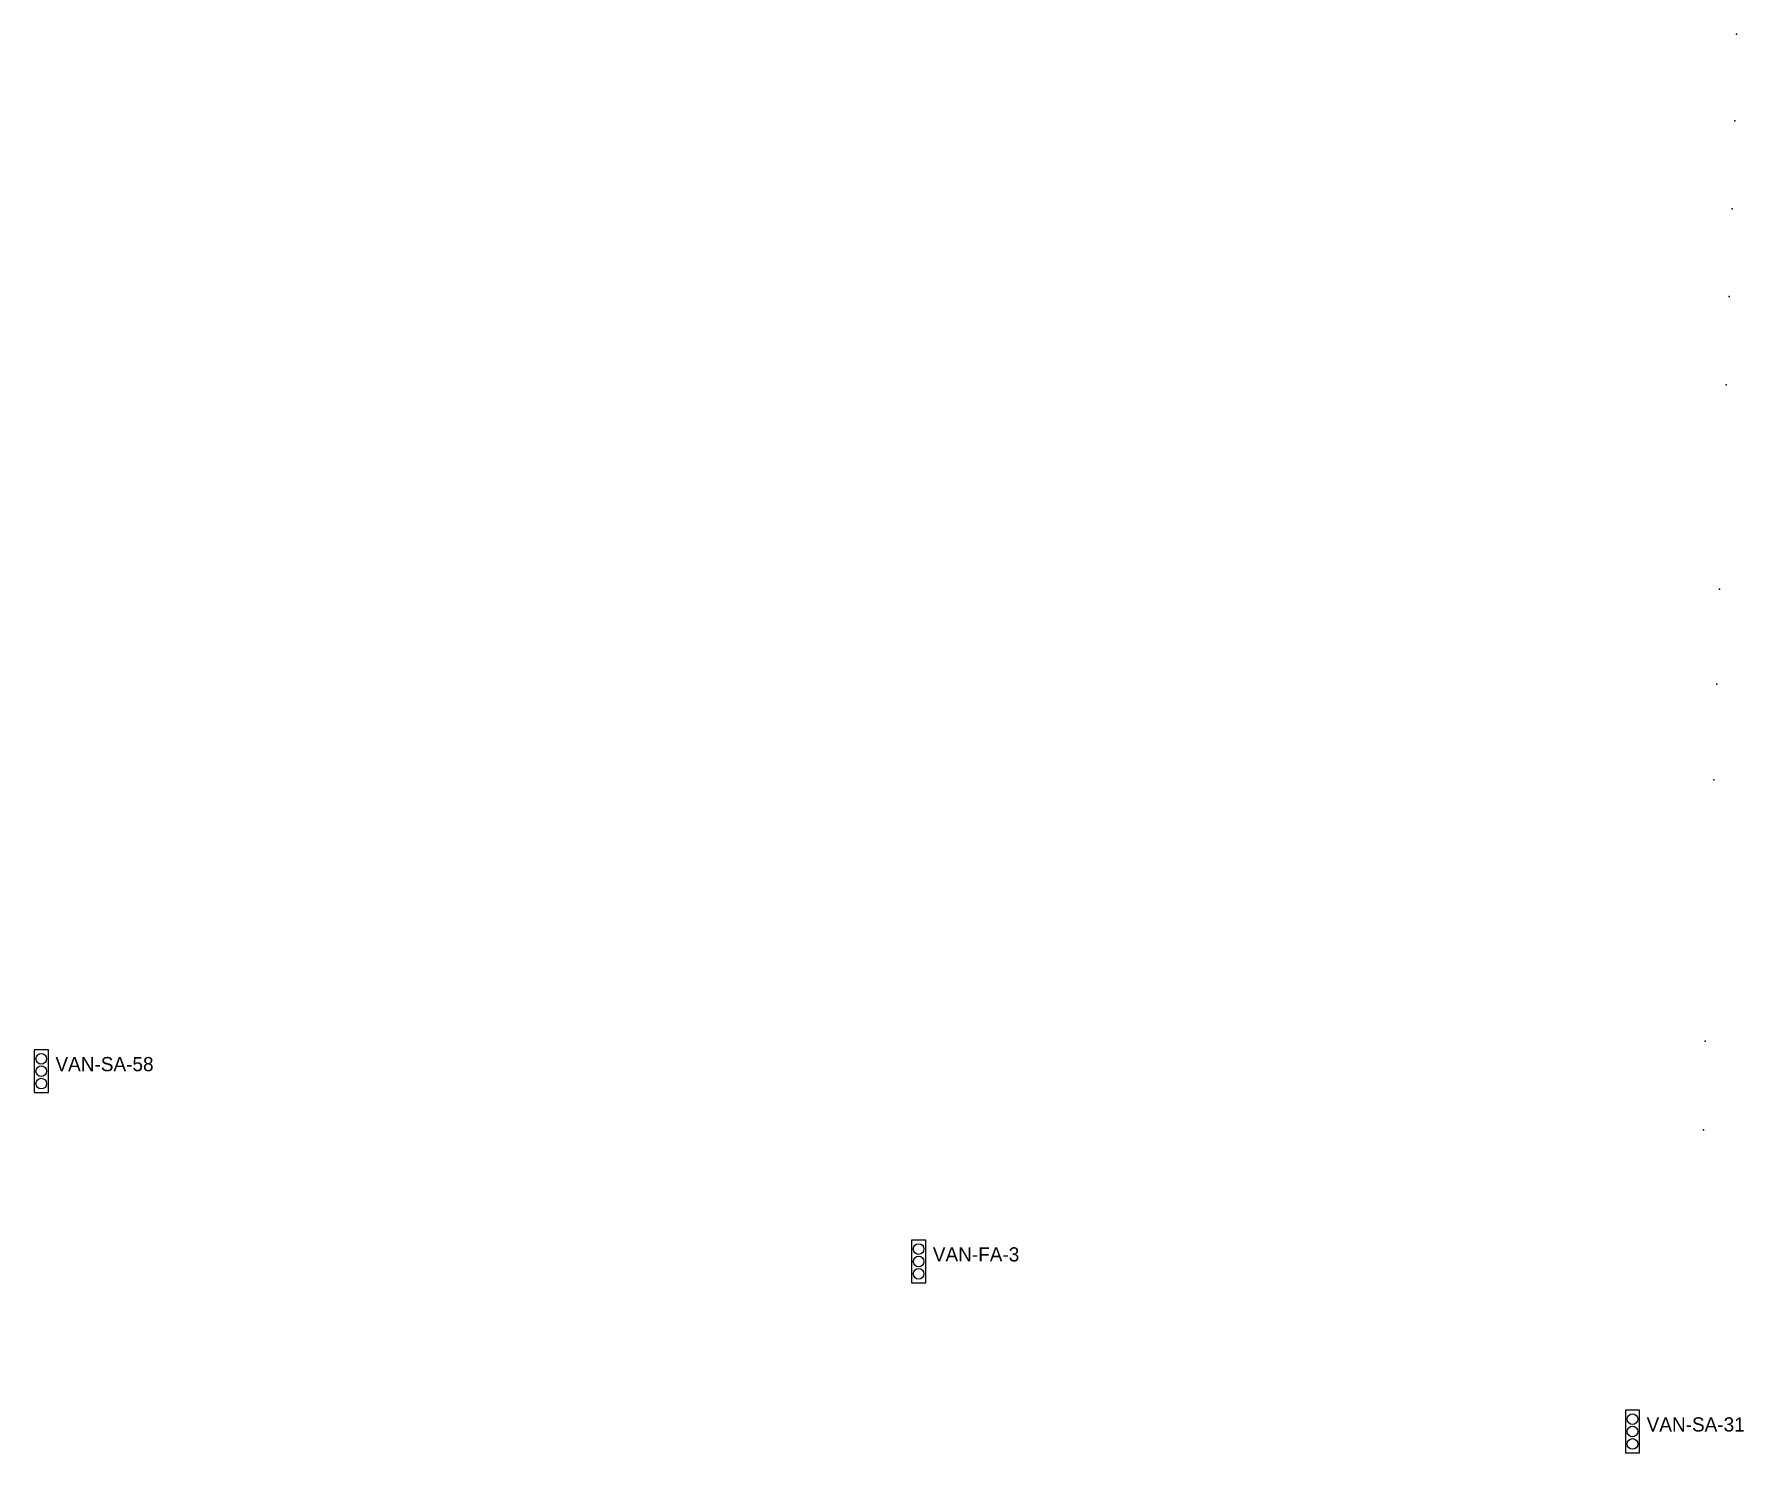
# Model space of a CAD drawing. Header units: inches. Extents: x 486474 to 494239, y 5455982 to 5460069.
# Drawn here: x 492599.1 to 492840, y 5457757.6 to 5457957.5 of the extents above; entities that cross this region are included whole.
import ezdxf

# ---------------------------------------------------------------- set-up
doc = ezdxf.new("R2010")
doc.units = ezdxf.units.IN
doc.header["$MEASUREMENT"] = 0
doc.layers.add('Parking Meters', color=10, linetype='Continuous')
doc.layers.add('Traffic Signals', color=10, linetype='Continuous')

msp = doc.modelspace()

# ---------------------------------------------------------------- texts
at = {"layer": 'Traffic Signals', "color": 1}
for s, p in [('VAN-SA-58', (492602.1, 5457811.37)), ('VAN-FA-3', (492725.73, 5457784.56)), ('VAN-SA-31', (492826.31, 5457760.6))]:
    msp.add_text(s, height=2, dxfattribs=at).set_placement(p)

# ---------------------------------------------------------------- linework, layer by layer
at = {"layer": 'Parking Meters', "color": 7}
for p in [(492838.97, 5457957.49), (492838.73, 5457945.3), (492838.73, 5457945.3), (492838.34, 5457932.86), (492838.34, 5457932.86), (492837.92, 5457920.52), (492837.92, 5457920.52), (492837.5, 5457908.09), (492837.5, 5457908.09), (492836.6, 5457879.29), (492836.6, 5457879.29), (492836.18, 5457865.9), (492836.18, 5457865.9), (492835.8, 5457852.44), (492835.8, 5457852.44), (492834.55, 5457815.6), (492834.55, 5457815.6), (492834.32, 5457803.13), (492834.32, 5457803.13)]:
    msp.add_point(p, dxfattribs=at)
at = {"layer": 'Traffic Signals', "color": 1}
for points in [[(492599.1, 5457808.37), (492601.1, 5457808.37), (492601.1, 5457814.37), (492599.1, 5457814.37)], [(492722.73, 5457781.56), (492724.73, 5457781.56), (492724.73, 5457787.56), (492722.73, 5457787.56)], [(492823.31, 5457757.6), (492825.31, 5457757.6), (492825.31, 5457763.6), (492823.31, 5457763.6)]]:
    msp.add_lwpolyline(points, close=True, dxfattribs=at)
for centre in [(492600.1, 5457813.12), (492600.1, 5457811.37), (492600.1, 5457809.62), (492723.73, 5457786.31), (492723.73, 5457784.56), (492723.73, 5457782.81), (492824.31, 5457762.35), (492824.31, 5457760.6), (492824.31, 5457758.85)]:
    msp.add_circle(centre, 0.75, dxfattribs=at)

msp.set_redraw_order([(e.dxf.handle, doc.entitydb.next_handle()) for e in msp.query("TEXT MTEXT ATTDEF DIMENSION ARC_DIMENSION")])  # texts and dimensions are drawn at this point

doc.saveas('drawing.dxf')
